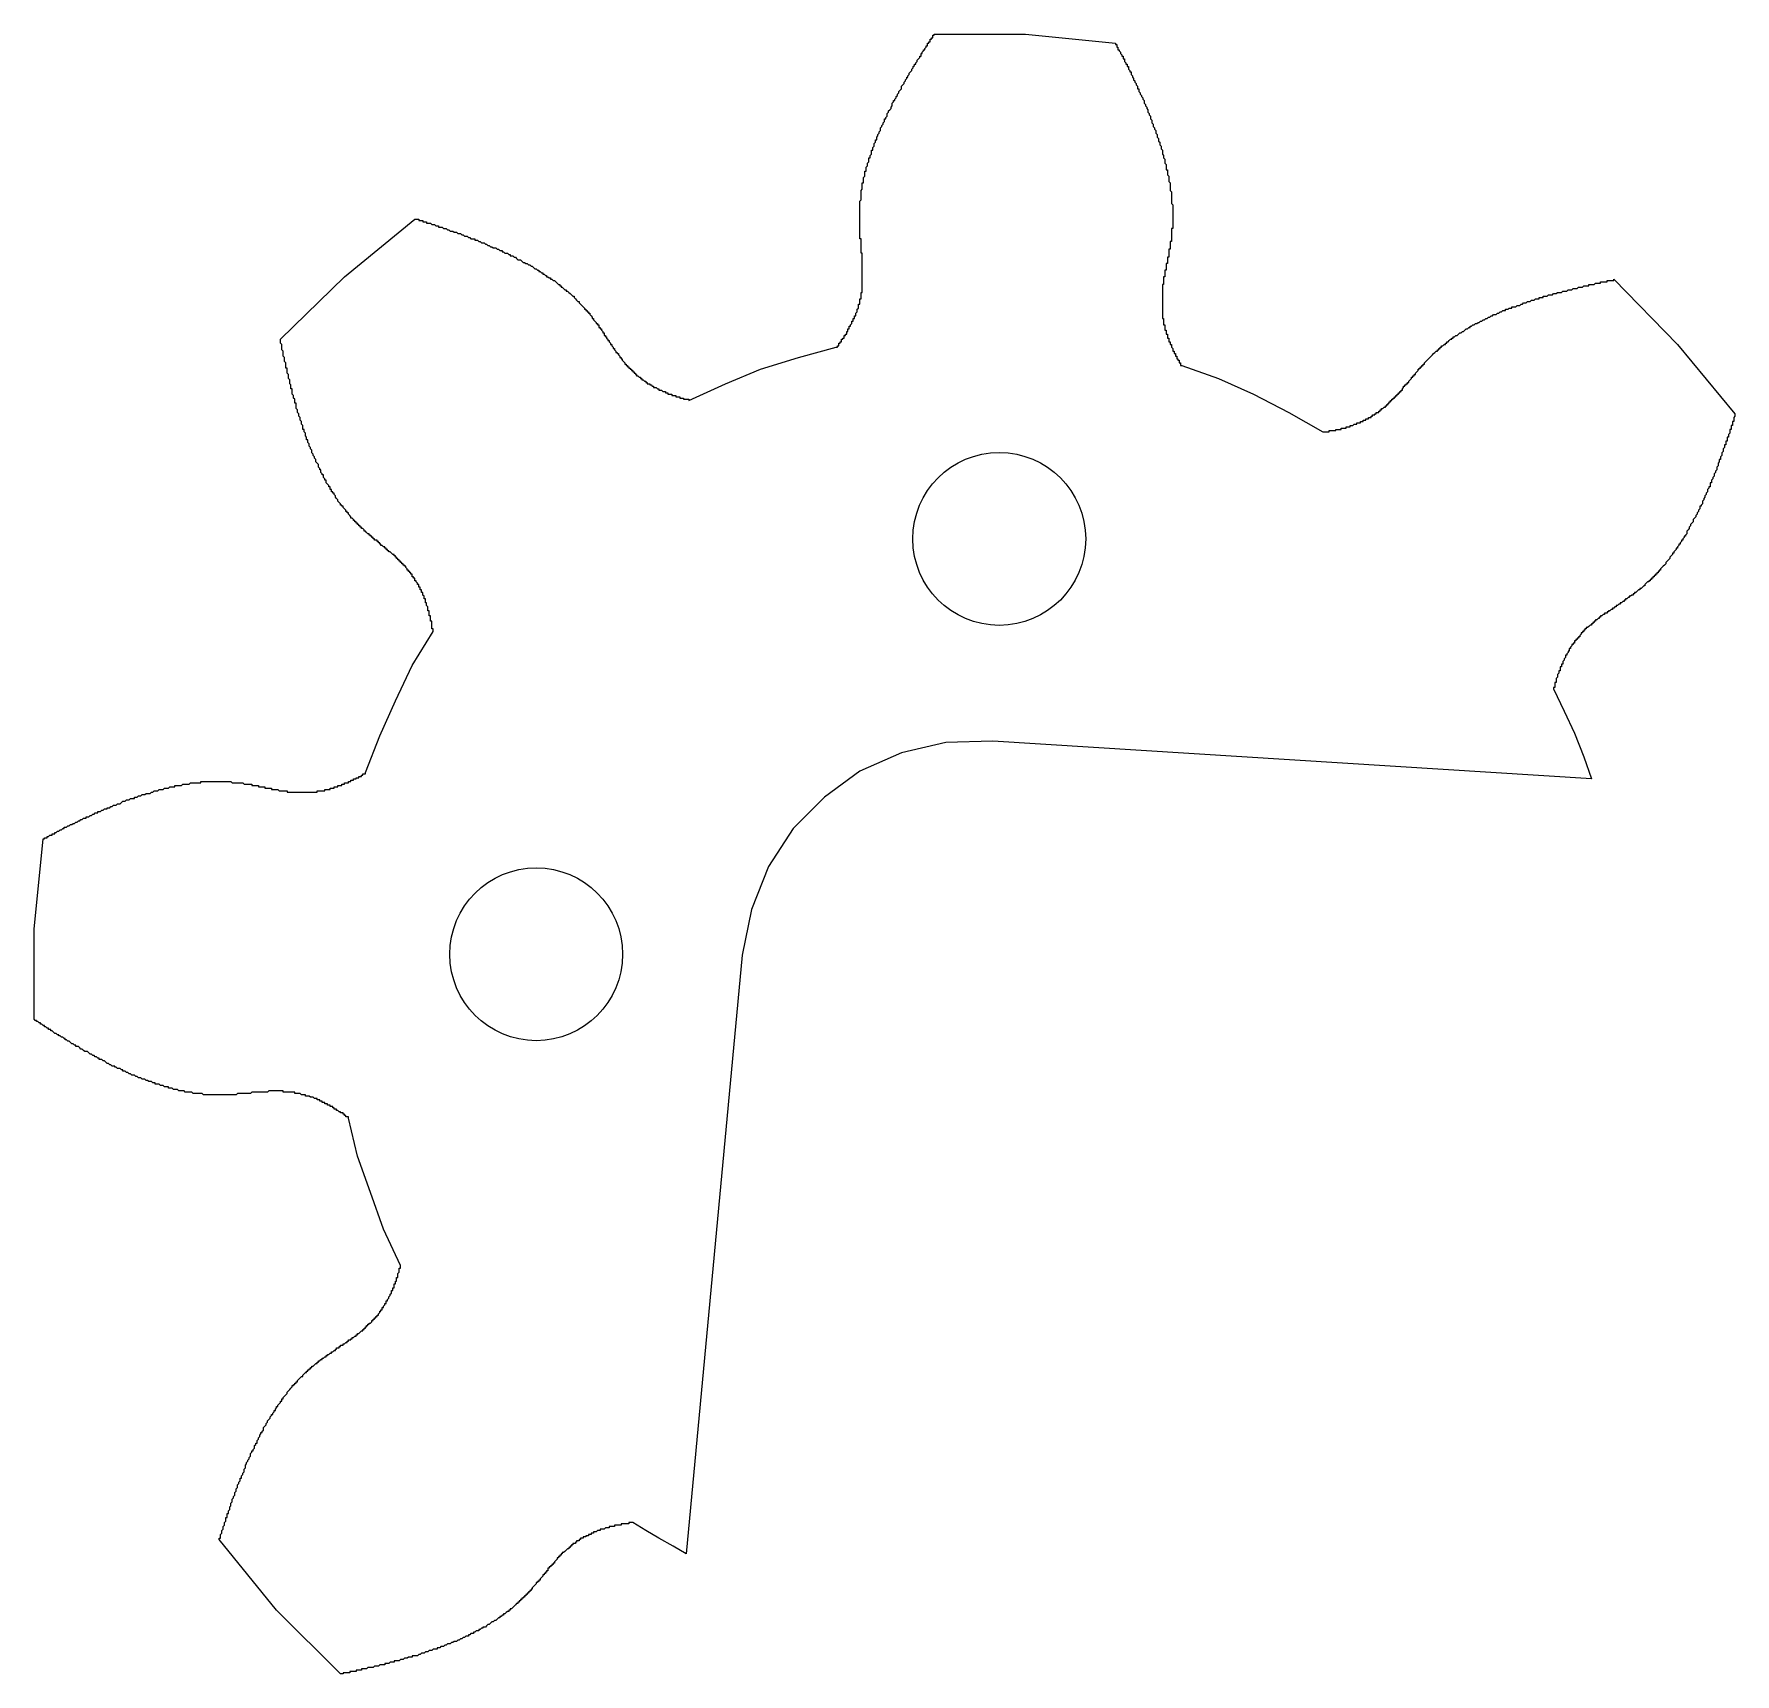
# Model space of a CAD drawing. Header units: millimetres. Extents: x 0 to 26.1, y 0 to 25.1.
import ezdxf

# ---------------------------------------------------------------- set-up
doc = ezdxf.new("R2010")
doc.units = ezdxf.units.MM
doc.layers.add('CORTE', color=7, linetype='Continuous')

msp = doc.modelspace()

# ---------------------------------------------------------------- linework, layer by layer
at = {"layer": 'CORTE'}
msp.add_lwpolyline([(13.82, 25.14), (15.2, 25.14), (16.58, 25), (16.58, 24.98), (16.6, 24.98), (16.6, 24.96), (16.6, 24.94), (16.62, 24.94), (16.62, 24.92), (16.62, 24.9), (16.64, 24.9), (16.64, 24.88), (16.66, 24.86), (16.66, 24.84), (16.68, 24.82), (16.68, 24.8), (16.7, 24.8), (16.7, 24.78), (16.7, 24.76), (16.72, 24.76), (16.72, 24.74), (16.72, 24.72), (16.74, 24.7), (16.74, 24.68), (16.76, 24.68), (16.76, 24.66), (16.76, 24.64), (16.78, 24.64), (16.78, 24.62), (16.78, 24.6), (16.8, 24.58), (16.8, 24.56), (16.82, 24.56), (16.82, 24.54), (16.82, 24.52), (16.84, 24.5), (16.84, 24.48), (16.86, 24.46), (16.86, 24.44), (16.88, 24.42), (16.88, 24.4), (16.9, 24.38), (16.9, 24.36), (16.92, 24.34), (16.92, 24.32), (16.92, 24.3), (16.94, 24.3), (16.94, 24.28), (16.94, 24.26), (16.96, 24.24), (16.96, 24.22), (16.98, 24.2), (16.98, 24.18), (17, 24.16), (17, 24.14), (17.02, 24.12), (17.02, 24.1), (17.02, 24.08), (17.04, 24.06), (17.04, 24.04), (17.06, 24.02), (17.06, 24), (17.08, 23.98), (17.08, 23.96), (17.08, 23.94), (17.1, 23.92), (17.1, 23.9), (17.12, 23.88), (17.12, 23.86), (17.12, 23.84), (17.14, 23.82), (17.14, 23.8), (17.14, 23.78), (17.16, 23.76), (17.16, 23.74), (17.16, 23.72), (17.18, 23.7), (17.18, 23.68), (17.2, 23.66), (17.2, 23.64), (17.2, 23.62), (17.22, 23.6), (17.22, 23.58), (17.22, 23.56), (17.24, 23.54), (17.24, 23.52), (17.24, 23.5), (17.26, 23.48), (17.26, 23.46), (17.26, 23.44), (17.28, 23.42), (17.28, 23.4), (17.28, 23.38), (17.3, 23.36), (17.3, 23.34), (17.3, 23.32), (17.3, 23.3), (17.32, 23.28), (17.32, 23.26), (17.32, 23.24), (17.34, 23.22), (17.34, 23.2), (17.34, 23.18), (17.34, 23.16), (17.36, 23.14), (17.36, 23.12), (17.36, 23.1), (17.36, 23.08), (17.36, 23.06), (17.38, 23.06), (17.38, 23.04), (17.38, 23.02), (17.38, 23), (17.38, 22.98), (17.4, 22.96), (17.4, 22.94), (17.4, 22.92), (17.4, 22.9), (17.4, 22.88), (17.42, 22.86), (17.42, 22.84), (17.42, 22.82), (17.42, 22.8), (17.42, 22.78), (17.42, 22.76), (17.42, 22.74), (17.44, 22.72), (17.44, 22.7), (17.44, 22.68), (17.44, 22.66), (17.44, 22.64), (17.44, 22.62), (17.44, 22.6), (17.44, 22.58), (17.44, 22.56), (17.44, 22.54), (17.46, 22.52), (17.46, 22.5), (17.46, 22.48), (17.46, 22.46), (17.46, 22.44), (17.46, 22.42), (17.46, 22.4), (17.46, 22.38), (17.46, 22.36), (17.46, 22.34), (17.46, 22.32), (17.46, 22.3), (17.46, 22.28), (17.46, 22.26), (17.46, 22.24), (17.46, 22.22), (17.46, 22.2), (17.46, 22.18), (17.46, 22.16), (17.44, 22.16), (17.44, 22.14), (17.44, 22.12), (17.44, 22.1), (17.44, 22.08), (17.44, 22.06), (17.44, 22.04), (17.44, 22.02), (17.44, 22), (17.44, 21.98), (17.44, 21.96), (17.42, 21.96), (17.42, 21.94), (17.42, 21.92), (17.42, 21.9), (17.42, 21.88), (17.42, 21.86), (17.42, 21.84), (17.4, 21.84), (17.4, 21.82), (17.4, 21.8), (17.4, 21.78), (17.4, 21.76), (17.4, 21.74), (17.4, 21.72), (17.38, 21.72), (17.38, 21.7), (17.38, 21.68), (17.38, 21.66), (17.38, 21.64), (17.38, 21.62), (17.36, 21.62), (17.36, 21.6), (17.36, 21.58), (17.36, 21.56), (17.36, 21.54), (17.36, 21.52), (17.34, 21.52), (17.34, 21.5), (17.34, 21.48), (17.34, 21.46), (17.34, 21.44), (17.34, 21.42), (17.32, 21.42), (17.32, 21.4), (17.32, 21.38), (17.32, 21.36), (17.32, 21.34), (17.32, 21.32), (17.32, 21.3), (17.3, 21.3), (17.3, 21.28), (17.3, 21.26), (17.3, 21.24), (17.3, 21.22), (17.3, 21.2), (17.3, 21.18), (17.3, 21.16), (17.3, 21.14), (17.3, 21.12), (17.3, 21.1), (17.3, 21.08), (17.3, 21.06), (17.3, 21.04), (17.3, 21.02), (17.3, 21), (17.3, 20.98), (17.3, 20.96), (17.3, 20.94), (17.3, 20.92), (17.3, 20.9), (17.3, 20.88), (17.3, 20.86), (17.3, 20.84), (17.3, 20.82), (17.3, 20.8), (17.3, 20.78), (17.32, 20.78), (17.32, 20.76), (17.32, 20.74), (17.32, 20.72), (17.32, 20.7), (17.32, 20.68), (17.34, 20.68), (17.34, 20.66), (17.34, 20.64), (17.34, 20.62), (17.34, 20.6), (17.36, 20.6), (17.36, 20.58), (17.36, 20.56), (17.36, 20.54), (17.38, 20.54), (17.38, 20.52), (17.38, 20.5), (17.38, 20.48), (17.4, 20.48), (17.4, 20.46), (17.4, 20.44), (17.4, 20.42), (17.42, 20.42), (17.42, 20.4), (17.42, 20.38), (17.44, 20.38), (17.44, 20.36), (17.44, 20.34), (17.46, 20.32), (17.46, 20.3), (17.46, 20.28), (17.48, 20.28), (17.48, 20.26), (17.48, 20.24), (17.5, 20.24), (17.5, 20.22), (17.5, 20.2), (17.52, 20.2), (17.52, 20.18), (17.52, 20.16), (17.54, 20.16), (17.54, 20.14), (17.56, 20.14), (17.56, 20.12), (17.56, 20.1), (17.58, 20.1), (17.58, 20.08), (17.58, 20.06), (17.6, 20.06), (18.16, 19.86), (18.7, 19.62), (19.24, 19.34), (19.76, 19.04), (19.78, 19.04), (19.8, 19.04), (19.82, 19.04), (19.84, 19.04), (19.86, 19.04), (19.86, 19.06), (19.88, 19.06), (19.9, 19.06), (19.92, 19.06), (19.94, 19.06), (19.96, 19.06), (19.96, 19.08), (19.98, 19.08), (20, 19.08), (20.02, 19.08), (20.04, 19.08), (20.04, 19.1), (20.06, 19.1), (20.08, 19.1), (20.1, 19.1), (20.12, 19.1), (20.12, 19.12), (20.14, 19.12), (20.16, 19.12), (20.18, 19.12), (20.18, 19.14), (20.2, 19.14), (20.22, 19.14), (20.24, 19.16), (20.26, 19.16), (20.28, 19.16), (20.28, 19.18), (20.3, 19.18), (20.32, 19.18), (20.34, 19.18), (20.34, 19.2), (20.36, 19.2), (20.38, 19.2), (20.38, 19.22), (20.4, 19.22), (20.42, 19.22), (20.42, 19.24), (20.44, 19.24), (20.46, 19.24), (20.46, 19.26), (20.48, 19.26), (20.5, 19.26), (20.5, 19.28), (20.52, 19.28), (20.52, 19.3), (20.54, 19.3), (20.56, 19.3), (20.56, 19.32), (20.58, 19.32), (20.58, 19.34), (20.6, 19.34), (20.62, 19.34), (20.62, 19.36), (20.64, 19.36), (20.64, 19.38), (20.66, 19.38), (20.66, 19.4), (20.68, 19.4), (20.7, 19.42), (20.72, 19.42), (20.72, 19.44), (20.74, 19.44), (20.74, 19.46), (20.76, 19.46), (20.76, 19.48), (20.78, 19.48), (20.78, 19.5), (20.8, 19.5), (20.8, 19.52), (20.82, 19.52), (20.82, 19.54), (20.84, 19.54), (20.84, 19.56), (20.86, 19.56), (20.86, 19.58), (20.88, 19.58), (20.88, 19.6), (20.9, 19.6), (20.9, 19.62), (20.92, 19.62), (20.92, 19.64), (20.94, 19.64), (20.94, 19.66), (20.96, 19.66), (20.96, 19.68), (20.98, 19.68), (20.98, 19.7), (21, 19.72), (21, 19.74), (21.02, 19.74), (21.02, 19.76), (21.04, 19.76), (21.04, 19.78), (21.06, 19.78), (21.06, 19.8), (21.08, 19.8), (21.08, 19.82), (21.1, 19.84), (21.12, 19.86), (21.12, 19.88), (21.14, 19.88), (21.14, 19.9), (21.16, 19.9), (21.16, 19.92), (21.18, 19.92), (21.18, 19.94), (21.2, 19.96), (21.22, 19.98), (21.22, 20), (21.24, 20), (21.24, 20.02), (21.26, 20.02), (21.26, 20.04), (21.28, 20.04), (21.28, 20.06), (21.3, 20.06), (21.3, 20.08), (21.32, 20.08), (21.32, 20.1), (21.34, 20.12), (21.36, 20.14), (21.38, 20.16), (21.4, 20.18), (21.42, 20.2), (21.44, 20.22), (21.46, 20.24), (21.48, 20.26), (21.5, 20.28), (21.52, 20.28), (21.52, 20.3), (21.54, 20.3), (21.54, 20.32), (21.56, 20.32), (21.56, 20.34), (21.58, 20.34), (21.58, 20.36), (21.6, 20.36), (21.62, 20.38), (21.64, 20.38), (21.64, 20.4), (21.66, 20.4), (21.66, 20.42), (21.68, 20.42), (21.7, 20.44), (21.72, 20.46), (21.74, 20.46), (21.74, 20.48), (21.76, 20.48), (21.76, 20.5), (21.78, 20.5), (21.8, 20.52), (21.82, 20.52), (21.84, 20.54), (21.86, 20.56), (21.88, 20.56), (21.9, 20.58), (21.92, 20.58), (21.94, 20.6), (21.96, 20.62), (21.98, 20.62), (22, 20.64), (22.02, 20.64), (22.02, 20.66), (22.04, 20.66), (22.06, 20.68), (22.08, 20.68), (22.1, 20.7), (22.12, 20.7), (22.14, 20.72), (22.16, 20.72), (22.18, 20.74), (22.2, 20.74), (22.22, 20.76), (22.24, 20.76), (22.26, 20.78), (22.28, 20.78), (22.3, 20.8), (22.32, 20.8), (22.34, 20.82), (22.36, 20.82), (22.38, 20.84), (22.4, 20.84), (22.42, 20.84), (22.44, 20.86), (22.46, 20.86), (22.48, 20.88), (22.5, 20.88), (22.52, 20.9), (22.54, 20.9), (22.56, 20.9), (22.56, 20.92), (22.58, 20.92), (22.6, 20.92), (22.62, 20.94), (22.64, 20.94), (22.66, 20.94), (22.66, 20.96), (22.68, 20.96), (22.7, 20.96), (22.72, 20.96), (22.74, 20.98), (22.76, 20.98), (22.78, 20.98), (22.8, 21), (22.82, 21), (22.84, 21.02), (22.86, 21.02), (22.88, 21.02), (22.9, 21.04), (22.92, 21.04), (22.94, 21.04), (22.96, 21.06), (22.98, 21.06), (23, 21.06), (23.02, 21.08), (23.04, 21.08), (23.06, 21.08), (23.08, 21.08), (23.08, 21.1), (23.1, 21.1), (23.12, 21.1), (23.14, 21.1), (23.14, 21.12), (23.16, 21.12), (23.18, 21.12), (23.2, 21.12), (23.22, 21.14), (23.24, 21.14), (23.26, 21.14), (23.28, 21.14), (23.3, 21.16), (23.32, 21.16), (23.34, 21.16), (23.36, 21.18), (23.38, 21.18), (23.4, 21.18), (23.42, 21.18), (23.44, 21.2), (23.46, 21.2), (23.48, 21.2), (23.5, 21.2), (23.52, 21.22), (23.54, 21.22), (23.56, 21.22), (23.58, 21.22), (23.6, 21.24), (23.62, 21.24), (23.64, 21.24), (23.66, 21.24), (23.68, 21.26), (23.7, 21.26), (23.72, 21.26), (23.74, 21.26), (23.76, 21.28), (23.78, 21.28), (23.8, 21.28), (23.82, 21.28), (23.84, 21.28), (23.84, 21.3), (23.86, 21.3), (23.88, 21.3), (23.9, 21.3), (23.92, 21.3), (23.94, 21.32), (23.96, 21.32), (23.98, 21.32), (24, 21.32), (24.02, 21.32), (24.02, 21.34), (24.04, 21.34), (24.06, 21.34), (24.08, 21.34), (24.1, 21.34), (24.12, 21.34), (24.12, 21.36), (24.14, 21.36), (24.16, 21.36), (24.18, 21.36), (24.2, 21.36), (24.22, 21.36), (24.22, 21.38), (25.2, 20.38), (26.08, 19.32), (26.08, 19.3), (26.08, 19.28), (26.06, 19.26), (26.06, 19.24), (26.06, 19.22), (26.06, 19.2), (26.04, 19.2), (26.04, 19.18), (26.04, 19.16), (26.04, 19.14), (26.02, 19.14), (26.02, 19.12), (26.02, 19.1), (26.02, 19.08), (26, 19.08), (26, 19.06), (26, 19.04), (26, 19.02), (25.98, 19), (25.98, 18.98), (25.98, 18.96), (25.96, 18.96), (25.96, 18.94), (25.96, 18.92), (25.96, 18.9), (25.94, 18.9), (25.94, 18.88), (25.94, 18.86), (25.94, 18.84), (25.92, 18.84), (25.92, 18.82), (25.92, 18.8), (25.9, 18.78), (25.9, 18.76), (25.9, 18.74), (25.88, 18.72), (25.88, 18.7), (25.88, 18.68), (25.86, 18.66), (25.86, 18.64), (25.86, 18.62), (25.84, 18.62), (25.84, 18.6), (25.84, 18.58), (25.82, 18.56), (25.82, 18.54), (25.82, 18.52), (25.8, 18.5), (25.8, 18.48), (25.8, 18.46), (25.78, 18.44), (25.78, 18.42), (25.76, 18.4), (25.76, 18.38), (25.76, 18.36), (25.74, 18.34), (25.74, 18.32), (25.72, 18.3), (25.72, 18.28), (25.72, 18.26), (25.7, 18.26), (25.7, 18.24), (25.7, 18.22), (25.7, 18.2), (25.68, 18.2), (25.68, 18.18), (25.66, 18.16), (25.66, 18.14), (25.66, 18.12), (25.64, 18.1), (25.64, 18.08), (25.62, 18.06), (25.62, 18.04), (25.6, 18.02), (25.6, 18), (25.58, 17.98), (25.58, 17.96), (25.58, 17.94), (25.56, 17.92), (25.56, 17.9), (25.54, 17.9), (25.54, 17.88), (25.54, 17.86), (25.52, 17.84), (25.52, 17.82), (25.5, 17.8), (25.5, 17.78), (25.48, 17.76), (25.48, 17.74), (25.46, 17.72), (25.44, 17.7), (25.44, 17.68), (25.44, 17.66), (25.42, 17.64), (25.4, 17.62), (25.4, 17.6), (25.38, 17.58), (25.38, 17.56), (25.36, 17.54), (25.34, 17.52), (25.34, 17.5), (25.34, 17.48), (25.32, 17.46), (25.32, 17.44), (25.3, 17.44), (25.3, 17.42), (25.28, 17.4), (25.28, 17.38), (25.26, 17.38), (25.26, 17.36), (25.24, 17.34), (25.24, 17.32), (25.22, 17.32), (25.22, 17.3), (25.2, 17.28), (25.2, 17.26), (25.18, 17.26), (25.18, 17.24), (25.16, 17.22), (25.14, 17.2), (25.14, 17.18), (25.12, 17.18), (25.12, 17.16), (25.1, 17.14), (25.08, 17.12), (25.08, 17.1), (25.06, 17.08), (25.04, 17.06), (25.02, 17.04), (25.02, 17.02), (25, 17), (24.98, 16.98), (24.96, 16.96), (24.94, 16.94), (24.94, 16.92), (24.92, 16.92), (24.92, 16.9), (24.9, 16.9), (24.9, 16.88), (24.88, 16.88), (24.88, 16.86), (24.86, 16.86), (24.86, 16.84), (24.84, 16.84), (24.84, 16.82), (24.82, 16.82), (24.82, 16.8), (24.8, 16.8), (24.8, 16.78), (24.78, 16.78), (24.78, 16.76), (24.76, 16.76), (24.76, 16.74), (24.74, 16.74), (24.72, 16.72), (24.7, 16.7), (24.7, 16.68), (24.68, 16.68), (24.66, 16.66), (24.64, 16.64), (24.62, 16.64), (24.62, 16.62), (24.6, 16.62), (24.58, 16.6), (24.56, 16.58), (24.54, 16.58), (24.54, 16.56), (24.52, 16.56), (24.52, 16.54), (24.5, 16.54), (24.48, 16.52), (24.46, 16.52), (24.46, 16.5), (24.44, 16.5), (24.42, 16.48), (24.4, 16.48), (24.4, 16.46), (24.38, 16.46), (24.38, 16.44), (24.36, 16.44), (24.34, 16.42), (24.32, 16.42), (24.32, 16.4), (24.3, 16.4), (24.28, 16.38), (24.26, 16.38), (24.26, 16.36), (24.24, 16.36), (24.22, 16.34), (24.2, 16.34), (24.2, 16.32), (24.18, 16.32), (24.16, 16.3), (24.14, 16.3), (24.14, 16.28), (24.12, 16.28), (24.12, 16.26), (24.1, 16.26), (24.08, 16.26), (24.08, 16.24), (24.06, 16.24), (24.04, 16.22), (24.02, 16.22), (24.02, 16.2), (24, 16.2), (24, 16.18), (23.98, 16.18), (23.96, 16.16), (23.94, 16.16), (23.94, 16.14), (23.92, 16.14), (23.92, 16.12), (23.9, 16.12), (23.9, 16.1), (23.88, 16.1), (23.88, 16.08), (23.86, 16.08), (23.84, 16.06), (23.82, 16.04), (23.8, 16.04), (23.8, 16.02), (23.78, 16.02), (23.78, 16), (23.76, 16), (23.76, 15.98), (23.74, 15.98), (23.74, 15.96), (23.72, 15.96), (23.72, 15.94), (23.7, 15.92), (23.7, 15.9), (23.68, 15.9), (23.68, 15.88), (23.66, 15.88), (23.66, 15.86), (23.64, 15.86), (23.64, 15.84), (23.62, 15.84), (23.62, 15.82), (23.62, 15.8), (23.6, 15.8), (23.6, 15.78), (23.58, 15.78), (23.58, 15.76), (23.56, 15.74), (23.56, 15.72), (23.54, 15.72), (23.54, 15.7), (23.54, 15.68), (23.52, 15.68), (23.52, 15.66), (23.5, 15.64), (23.5, 15.62), (23.48, 15.62), (23.48, 15.6), (23.48, 15.58), (23.46, 15.56), (23.46, 15.54), (23.44, 15.52), (23.44, 15.5), (23.44, 15.48), (23.42, 15.48), (23.42, 15.46), (23.42, 15.44), (23.4, 15.44), (23.4, 15.42), (23.4, 15.4), (23.4, 15.38), (23.38, 15.38), (23.38, 15.36), (23.38, 15.34), (23.36, 15.32), (23.36, 15.3), (23.36, 15.28), (23.34, 15.26), (23.34, 15.24), (23.34, 15.22), (23.34, 15.2), (23.32, 15.2), (23.32, 15.18), (23.32, 15.16), (23.32, 15.14), (23.32, 15.12), (23.3, 15.12), (23.3, 15.1), (23.46, 14.76), (23.62, 14.42), (23.76, 14.06), (23.88, 13.72), (14.7, 14.3), (13.98, 14.28), (13.3, 14.12), (12.66, 13.84), (12.12, 13.44), (11.64, 12.96), (11.26, 12.38), (11, 11.72), (10.86, 11.02), (10, 1.84), (9.8, 1.96), (9.58, 2.08), (9.38, 2.2), (9.18, 2.32), (9.16, 2.32), (9.14, 2.32), (9.12, 2.32), (9.12, 2.3), (9.1, 2.3), (9.08, 2.3), (9.06, 2.3), (9.04, 2.3), (9.02, 2.3), (9, 2.3), (9, 2.28), (8.98, 2.28), (8.96, 2.28), (8.94, 2.28), (8.92, 2.28), (8.9, 2.28), (8.9, 2.26), (8.88, 2.26), (8.86, 2.26), (8.84, 2.26), (8.82, 2.26), (8.82, 2.24), (8.8, 2.24), (8.78, 2.24), (8.76, 2.24), (8.74, 2.22), (8.72, 2.22), (8.7, 2.22), (8.68, 2.22), (8.68, 2.2), (8.66, 2.2), (8.64, 2.2), (8.62, 2.18), (8.6, 2.18), (8.58, 2.18), (8.58, 2.16), (8.56, 2.16), (8.54, 2.16), (8.54, 2.14), (8.52, 2.14), (8.5, 2.14), (8.5, 2.12), (8.48, 2.12), (8.46, 2.12), (8.46, 2.1), (8.44, 2.1), (8.42, 2.1), (8.42, 2.08), (8.4, 2.08), (8.38, 2.08), (8.38, 2.06), (8.36, 2.06), (8.36, 2.04), (8.34, 2.04), (8.32, 2.04), (8.32, 2.02), (8.3, 2.02), (8.3, 2), (8.28, 2), (8.26, 2), (8.26, 1.98), (8.24, 1.98), (8.24, 1.96), (8.22, 1.96), (8.22, 1.94), (8.2, 1.94), (8.2, 1.92), (8.18, 1.92), (8.16, 1.9), (8.14, 1.88), (8.12, 1.86), (8.1, 1.86), (8.1, 1.84), (8.08, 1.84), (8.08, 1.82), (8.06, 1.82), (8.06, 1.8), (8.04, 1.8), (8.04, 1.78), (8.02, 1.78), (8.02, 1.76), (8, 1.74), (7.98, 1.72), (7.98, 1.7), (7.96, 1.7), (7.96, 1.68), (7.94, 1.68), (7.94, 1.66), (7.92, 1.66), (7.92, 1.64), (7.9, 1.64), (7.9, 1.62), (7.88, 1.62), (7.88, 1.6), (7.88, 1.58), (7.86, 1.58), (7.86, 1.56), (7.84, 1.56), (7.84, 1.54), (7.82, 1.54), (7.82, 1.52), (7.8, 1.52), (7.8, 1.5), (7.78, 1.48), (7.76, 1.46), (7.76, 1.44), (7.74, 1.44), (7.74, 1.42), (7.72, 1.42), (7.72, 1.4), (7.7, 1.4), (7.7, 1.38), (7.68, 1.36), (7.66, 1.34), (7.64, 1.32), (7.64, 1.3), (7.62, 1.3), (7.62, 1.28), (7.6, 1.28), (7.6, 1.26), (7.58, 1.26), (7.58, 1.24), (7.56, 1.24), (7.56, 1.22), (7.54, 1.22), (7.54, 1.2), (7.52, 1.2), (7.52, 1.18), (7.5, 1.18), (7.5, 1.16), (7.48, 1.16), (7.48, 1.14), (7.46, 1.14), (7.46, 1.12), (7.44, 1.12), (7.44, 1.1), (7.42, 1.1), (7.42, 1.08), (7.4, 1.08), (7.38, 1.06), (7.36, 1.04), (7.34, 1.02), (7.32, 1), (7.3, 1), (7.3, 0.98), (7.28, 0.98), (7.28, 0.96), (7.26, 0.96), (7.24, 0.94), (7.22, 0.92), (7.2, 0.92), (7.2, 0.9), (7.18, 0.9), (7.16, 0.88), (7.14, 0.88), (7.14, 0.86), (7.12, 0.86), (7.1, 0.84), (7.08, 0.82), (7.06, 0.82), (7.04, 0.8), (7.02, 0.8), (7, 0.78), (6.98, 0.76), (6.96, 0.76), (6.94, 0.74), (6.92, 0.72), (6.9, 0.72), (6.88, 0.72), (6.88, 0.7), (6.86, 0.7), (6.84, 0.68), (6.82, 0.68), (6.82, 0.66), (6.8, 0.66), (6.78, 0.66), (6.76, 0.64), (6.74, 0.64), (6.74, 0.62), (6.72, 0.62), (6.7, 0.62), (6.68, 0.6), (6.66, 0.6), (6.66, 0.58), (6.64, 0.58), (6.62, 0.58), (6.6, 0.56), (6.58, 0.56), (6.56, 0.54), (6.54, 0.54), (6.52, 0.52), (6.5, 0.52), (6.48, 0.5), (6.46, 0.5), (6.44, 0.5), (6.42, 0.48), (6.4, 0.48), (6.38, 0.46), (6.36, 0.46), (6.34, 0.46), (6.32, 0.44), (6.3, 0.44), (6.28, 0.42), (6.26, 0.42), (6.24, 0.42), (6.22, 0.4), (6.2, 0.4), (6.18, 0.4), (6.18, 0.38), (6.16, 0.38), (6.14, 0.38), (6.12, 0.38), (6.1, 0.36), (6.08, 0.36), (6.06, 0.36), (6.04, 0.34), (6.02, 0.34), (6, 0.34), (5.98, 0.32), (5.96, 0.32), (5.94, 0.32), (5.92, 0.3), (5.9, 0.3), (5.88, 0.28), (5.86, 0.28), (5.84, 0.28), (5.82, 0.28), (5.8, 0.28), (5.8, 0.26), (5.78, 0.26), (5.76, 0.26), (5.74, 0.26), (5.72, 0.24), (5.7, 0.24), (5.68, 0.24), (5.66, 0.22), (5.64, 0.22), (5.62, 0.22), (5.6, 0.2), (5.58, 0.2), (5.56, 0.2), (5.54, 0.2), (5.52, 0.2), (5.52, 0.18), (5.5, 0.18), (5.48, 0.18), (5.46, 0.18), (5.44, 0.16), (5.42, 0.16), (5.4, 0.16), (5.38, 0.16), (5.38, 0.14), (5.36, 0.14), (5.34, 0.14), (5.32, 0.14), (5.3, 0.14), (5.28, 0.12), (5.26, 0.12), (5.24, 0.12), (5.22, 0.12), (5.2, 0.1), (5.18, 0.1), (5.16, 0.1), (5.14, 0.1), (5.12, 0.1), (5.1, 0.08), (5.08, 0.08), (5.06, 0.08), (5.04, 0.08), (5.02, 0.08), (5.02, 0.06), (5, 0.06), (4.98, 0.06), (4.96, 0.06), (4.94, 0.06), (4.94, 0.04), (4.92, 0.04), (4.9, 0.04), (4.88, 0.04), (4.86, 0.04), (4.84, 0.04), (4.84, 0.02), (4.82, 0.02), (4.8, 0.02), (4.78, 0.02), (4.76, 0.02), (4.74, 0.02), (4.74, 0), (4.72, 0), (4.7, 0), (3.72, 0.98), (2.84, 2.06), (2.84, 2.08), (2.86, 2.08), (2.86, 2.1), (2.86, 2.12), (2.86, 2.14), (2.88, 2.16), (2.88, 2.18), (2.88, 2.2), (2.9, 2.22), (2.9, 2.24), (2.9, 2.26), (2.92, 2.28), (2.92, 2.3), (2.92, 2.32), (2.94, 2.34), (2.94, 2.36), (2.94, 2.38), (2.94, 2.4), (2.96, 2.4), (2.96, 2.42), (2.96, 2.44), (2.96, 2.46), (2.98, 2.46), (2.98, 2.48), (2.98, 2.5), (3, 2.52), (3, 2.54), (3, 2.56), (3.02, 2.58), (3.02, 2.6), (3.02, 2.62), (3.04, 2.64), (3.04, 2.66), (3.04, 2.68), (3.06, 2.7), (3.06, 2.72), (3.08, 2.74), (3.08, 2.76), (3.08, 2.78), (3.1, 2.8), (3.1, 2.82), (3.1, 2.84), (3.12, 2.86), (3.12, 2.88), (3.12, 2.9), (3.14, 2.92), (3.14, 2.94), (3.16, 2.96), (3.16, 2.98), (3.16, 3), (3.18, 3), (3.18, 3.02), (3.18, 3.04), (3.2, 3.06), (3.2, 3.08), (3.22, 3.1), (3.22, 3.12), (3.22, 3.14), (3.24, 3.16), (3.24, 3.18), (3.24, 3.2), (3.26, 3.22), (3.26, 3.24), (3.28, 3.26), (3.28, 3.28), (3.3, 3.3), (3.3, 3.32), (3.32, 3.34), (3.32, 3.36), (3.32, 3.38), (3.34, 3.4), (3.34, 3.42), (3.36, 3.42), (3.36, 3.44), (3.38, 3.46), (3.38, 3.48), (3.38, 3.5), (3.4, 3.52), (3.4, 3.54), (3.42, 3.54), (3.42, 3.56), (3.42, 3.58), (3.44, 3.6), (3.44, 3.62), (3.46, 3.64), (3.46, 3.66), (3.48, 3.68), (3.48, 3.7), (3.5, 3.7), (3.5, 3.72), (3.52, 3.74), (3.52, 3.76), (3.52, 3.78), (3.54, 3.8), (3.56, 3.82), (3.56, 3.84), (3.58, 3.86), (3.58, 3.88), (3.6, 3.9), (3.62, 3.92), (3.62, 3.94), (3.64, 3.96), (3.64, 3.98), (3.66, 3.98), (3.66, 4), (3.68, 4.02), (3.68, 4.04), (3.7, 4.04), (3.7, 4.06), (3.72, 4.08), (3.72, 4.1), (3.74, 4.1), (3.74, 4.12), (3.76, 4.14), (3.78, 4.16), (3.78, 4.18), (3.8, 4.18), (3.8, 4.2), (3.8, 4.22), (3.82, 4.22), (3.82, 4.24), (3.84, 4.26), (3.86, 4.28), (3.88, 4.3), (3.88, 4.32), (3.9, 4.34), (3.92, 4.36), (3.94, 4.38), (3.96, 4.4), (3.96, 4.42), (3.98, 4.42), (3.98, 4.44), (4, 4.44), (4, 4.46), (4.02, 4.46), (4.02, 4.48), (4.04, 4.48), (4.04, 4.5), (4.06, 4.52), (4.08, 4.54), (4.1, 4.56), (4.12, 4.56), (4.12, 4.58), (4.14, 4.6), (4.16, 4.62), (4.18, 4.62), (4.18, 4.64), (4.2, 4.64), (4.2, 4.66), (4.22, 4.66), (4.22, 4.68), (4.24, 4.68), (4.24, 4.7), (4.26, 4.7), (4.26, 4.72), (4.28, 4.72), (4.3, 4.74), (4.32, 4.76), (4.34, 4.76), (4.34, 4.78), (4.36, 4.78), (4.36, 4.8), (4.38, 4.8), (4.4, 4.82), (4.42, 4.82), (4.42, 4.84), (4.44, 4.84), (4.46, 4.86), (4.48, 4.86), (4.48, 4.88), (4.5, 4.88), (4.5, 4.9), (4.52, 4.9), (4.54, 4.92), (4.56, 4.92), (4.56, 4.94), (4.58, 4.94), (4.6, 4.96), (4.62, 4.96), (4.62, 4.98), (4.64, 4.98), (4.64, 5), (4.66, 5), (4.68, 5), (4.68, 5.02), (4.7, 5.02), (4.7, 5.04), (4.72, 5.04), (4.74, 5.04), (4.74, 5.06), (4.76, 5.06), (4.78, 5.08), (4.8, 5.08), (4.8, 5.1), (4.82, 5.1), (4.82, 5.12), (4.84, 5.12), (4.86, 5.12), (4.86, 5.14), (4.88, 5.14), (4.88, 5.16), (4.9, 5.16), (4.92, 5.18), (4.94, 5.18), (4.94, 5.2), (4.96, 5.2), (4.96, 5.22), (4.98, 5.22), (5, 5.24), (5.02, 5.26), (5.04, 5.26), (5.04, 5.28), (5.06, 5.28), (5.06, 5.3), (5.08, 5.3), (5.08, 5.32), (5.1, 5.32), (5.1, 5.34), (5.12, 5.34), (5.12, 5.36), (5.14, 5.36), (5.14, 5.38), (5.16, 5.38), (5.18, 5.4), (5.18, 5.42), (5.2, 5.42), (5.2, 5.44), (5.22, 5.44), (5.22, 5.46), (5.24, 5.46), (5.24, 5.48), (5.26, 5.48), (5.26, 5.5), (5.28, 5.5), (5.28, 5.52), (5.3, 5.54), (5.3, 5.56), (5.32, 5.56), (5.32, 5.58), (5.34, 5.58), (5.34, 5.6), (5.34, 5.62), (5.36, 5.62), (5.36, 5.64), (5.38, 5.66), (5.38, 5.68), (5.4, 5.68), (5.4, 5.7), (5.4, 5.72), (5.42, 5.72), (5.42, 5.74), (5.44, 5.76), (5.44, 5.78), (5.46, 5.8), (5.46, 5.82), (5.48, 5.84), (5.48, 5.86), (5.48, 5.88), (5.5, 5.88), (5.5, 5.9), (5.5, 5.92), (5.52, 5.92), (5.52, 5.94), (5.52, 5.96), (5.52, 5.98), (5.54, 5.98), (5.54, 6), (5.54, 6.02), (5.56, 6.02), (5.56, 6.04), (5.56, 6.06), (5.56, 6.08), (5.58, 6.08), (5.58, 6.1), (5.58, 6.12), (5.58, 6.14), (5.6, 6.16), (5.6, 6.18), (5.6, 6.2), (5.6, 6.22), (5.62, 6.22), (5.62, 6.24), (5.62, 6.26), (5.36, 6.82), (5.16, 7.38), (4.96, 7.94), (4.82, 8.52), (4.82, 8.54), (4.8, 8.54), (4.78, 8.54), (4.78, 8.56), (4.76, 8.56), (4.76, 8.58), (4.74, 8.58), (4.74, 8.6), (4.72, 8.6), (4.7, 8.6), (4.7, 8.62), (4.68, 8.62), (4.66, 8.64), (4.64, 8.64), (4.64, 8.66), (4.62, 8.66), (4.6, 8.66), (4.6, 8.68), (4.58, 8.68), (4.58, 8.7), (4.56, 8.7), (4.54, 8.7), (4.54, 8.72), (4.52, 8.72), (4.5, 8.72), (4.5, 8.74), (4.48, 8.74), (4.46, 8.74), (4.46, 8.76), (4.44, 8.76), (4.42, 8.76), (4.42, 8.78), (4.4, 8.78), (4.38, 8.78), (4.38, 8.8), (4.36, 8.8), (4.34, 8.8), (4.34, 8.82), (4.32, 8.82), (4.3, 8.82), (4.28, 8.84), (4.26, 8.84), (4.24, 8.84), (4.22, 8.86), (4.2, 8.86), (4.18, 8.86), (4.16, 8.86), (4.16, 8.88), (4.14, 8.88), (4.12, 8.88), (4.1, 8.88), (4.08, 8.9), (4.06, 8.9), (4.04, 8.9), (4.02, 8.9), (4, 8.9), (4, 8.92), (3.98, 8.92), (3.96, 8.92), (3.94, 8.92), (3.92, 8.92), (3.9, 8.92), (3.88, 8.92), (3.86, 8.92), (3.84, 8.92), (3.82, 8.92), (3.82, 8.94), (3.8, 8.94), (3.78, 8.94), (3.76, 8.94), (3.74, 8.94), (3.72, 8.94), (3.7, 8.94), (3.68, 8.94), (3.66, 8.94), (3.64, 8.94), (3.62, 8.94), (3.6, 8.94), (3.58, 8.92), (3.56, 8.92), (3.54, 8.92), (3.52, 8.92), (3.5, 8.92), (3.48, 8.92), (3.46, 8.92), (3.44, 8.92), (3.42, 8.92), (3.4, 8.92), (3.38, 8.92), (3.36, 8.92), (3.34, 8.92), (3.32, 8.9), (3.3, 8.9), (3.28, 8.9), (3.26, 8.9), (3.24, 8.9), (3.22, 8.9), (3.2, 8.9), (3.18, 8.9), (3.16, 8.9), (3.14, 8.9), (3.12, 8.9), (3.1, 8.88), (3.08, 8.88), (3.06, 8.88), (3.04, 8.88), (3.02, 8.88), (3, 8.88), (2.98, 8.88), (2.96, 8.88), (2.94, 8.88), (2.92, 8.88), (2.9, 8.88), (2.88, 8.88), (2.86, 8.88), (2.84, 8.88), (2.82, 8.88), (2.8, 8.88), (2.78, 8.88), (2.76, 8.88), (2.74, 8.88), (2.72, 8.88), (2.7, 8.88), (2.68, 8.88), (2.66, 8.88), (2.64, 8.88), (2.62, 8.88), (2.6, 8.88), (2.58, 8.9), (2.56, 8.9), (2.54, 8.9), (2.52, 8.9), (2.5, 8.9), (2.48, 8.9), (2.46, 8.9), (2.44, 8.9), (2.42, 8.92), (2.4, 8.92), (2.38, 8.92), (2.36, 8.92), (2.34, 8.92), (2.32, 8.92), (2.3, 8.94), (2.28, 8.94), (2.26, 8.94), (2.24, 8.94), (2.22, 8.94), (2.2, 8.96), (2.18, 8.96), (2.16, 8.96), (2.14, 8.96), (2.12, 8.98), (2.1, 8.98), (2.08, 8.98), (2.06, 8.98), (2.06, 9), (2.04, 9), (2.02, 9), (2, 9), (1.98, 9.02), (1.96, 9.02), (1.94, 9.02), (1.92, 9.04), (1.9, 9.04), (1.88, 9.04), (1.86, 9.04), (1.86, 9.06), (1.84, 9.06), (1.82, 9.06), (1.8, 9.08), (1.78, 9.08), (1.76, 9.08), (1.74, 9.1), (1.72, 9.1), (1.7, 9.12), (1.68, 9.12), (1.66, 9.12), (1.64, 9.14), (1.62, 9.14), (1.6, 9.14), (1.58, 9.16), (1.56, 9.16), (1.54, 9.18), (1.52, 9.18), (1.5, 9.18), (1.48, 9.2), (1.46, 9.2), (1.44, 9.22), (1.42, 9.22), (1.4, 9.24), (1.38, 9.24), (1.36, 9.24), (1.36, 9.26), (1.34, 9.26), (1.32, 9.28), (1.3, 9.28), (1.28, 9.28), (1.26, 9.3), (1.24, 9.3), (1.24, 9.32), (1.22, 9.32), (1.2, 9.32), (1.18, 9.34), (1.16, 9.34), (1.14, 9.36), (1.12, 9.36), (1.1, 9.38), (1.08, 9.4), (1.06, 9.4), (1.04, 9.42), (1.02, 9.42), (1, 9.42), (1, 9.44), (0.98, 9.44), (0.96, 9.46), (0.94, 9.46), (0.92, 9.48), (0.9, 9.48), (0.88, 9.5), (0.86, 9.5), (0.84, 9.52), (0.82, 9.54), (0.8, 9.54), (0.78, 9.54), (0.76, 9.56), (0.74, 9.58), (0.72, 9.58), (0.7, 9.6), (0.68, 9.62), (0.66, 9.62), (0.64, 9.62), (0.64, 9.64), (0.62, 9.64), (0.6, 9.66), (0.58, 9.66), (0.56, 9.68), (0.54, 9.7), (0.52, 9.7), (0.5, 9.72), (0.48, 9.72), (0.48, 9.74), (0.46, 9.74), (0.44, 9.76), (0.42, 9.76), (0.4, 9.78), (0.38, 9.78), (0.38, 9.8), (0.36, 9.8), (0.34, 9.82), (0.32, 9.82), (0.3, 9.84), (0.28, 9.86), (0.26, 9.86), (0.26, 9.88), (0.24, 9.88), (0.22, 9.88), (0.22, 9.9), (0.2, 9.9), (0.18, 9.92), (0.16, 9.92), (0.16, 9.94), (0.14, 9.94), (0.12, 9.96), (0.1, 9.96), (0.1, 9.98), (0.08, 9.98), (0.06, 10), (0.04, 10), (0.04, 10.02), (0.02, 10.02), (0, 10.04), (0, 11.42), (0.14, 12.8), (0.16, 12.8), (0.16, 12.82), (0.18, 12.82), (0.2, 12.82), (0.2, 12.84), (0.22, 12.84), (0.24, 12.86), (0.26, 12.86), (0.28, 12.86), (0.28, 12.88), (0.3, 12.88), (0.32, 12.88), (0.32, 12.9), (0.34, 12.9), (0.36, 12.92), (0.38, 12.92), (0.4, 12.94), (0.42, 12.94), (0.44, 12.96), (0.46, 12.96), (0.46, 12.98), (0.48, 12.98), (0.5, 12.98), (0.52, 13), (0.54, 13), (0.56, 13.02), (0.58, 13.02), (0.6, 13.04), (0.62, 13.04), (0.64, 13.06), (0.66, 13.06), (0.68, 13.08), (0.7, 13.08), (0.72, 13.1), (0.74, 13.1), (0.76, 13.12), (0.78, 13.12), (0.8, 13.12), (0.8, 13.14), (0.82, 13.14), (0.84, 13.14), (0.86, 13.16), (0.88, 13.16), (0.9, 13.18), (0.92, 13.18), (0.94, 13.2), (0.96, 13.2), (0.98, 13.2), (0.98, 13.22), (1, 13.22), (1.02, 13.22), (1.04, 13.24), (1.06, 13.24), (1.08, 13.26), (1.1, 13.26), (1.12, 13.26), (1.12, 13.28), (1.14, 13.28), (1.16, 13.28), (1.18, 13.3), (1.2, 13.3), (1.22, 13.32), (1.24, 13.32), (1.26, 13.32), (1.28, 13.34), (1.3, 13.34), (1.32, 13.34), (1.34, 13.36), (1.36, 13.38), (1.38, 13.38), (1.4, 13.38), (1.42, 13.4), (1.44, 13.4), (1.46, 13.4), (1.48, 13.42), (1.5, 13.42), (1.52, 13.42), (1.54, 13.42), (1.54, 13.44), (1.56, 13.44), (1.58, 13.44), (1.6, 13.46), (1.62, 13.46), (1.64, 13.46), (1.66, 13.48), (1.68, 13.48), (1.7, 13.48), (1.72, 13.5), (1.74, 13.5), (1.76, 13.5), (1.78, 13.5), (1.8, 13.52), (1.82, 13.52), (1.84, 13.54), (1.86, 13.54), (1.88, 13.54), (1.9, 13.54), (1.92, 13.56), (1.94, 13.56), (1.96, 13.56), (1.98, 13.56), (2, 13.58), (2.02, 13.58), (2.04, 13.58), (2.06, 13.58), (2.08, 13.6), (2.1, 13.6), (2.12, 13.6), (2.14, 13.6), (2.16, 13.6), (2.16, 13.62), (2.18, 13.62), (2.2, 13.62), (2.22, 13.62), (2.24, 13.62), (2.26, 13.62), (2.28, 13.64), (2.3, 13.64), (2.32, 13.64), (2.34, 13.64), (2.36, 13.64), (2.38, 13.64), (2.4, 13.66), (2.42, 13.66), (2.44, 13.66), (2.46, 13.66), (2.48, 13.66), (2.5, 13.66), (2.52, 13.66), (2.54, 13.66), (2.56, 13.66), (2.56, 13.68), (2.58, 13.68), (2.6, 13.68), (2.62, 13.68), (2.64, 13.68), (2.66, 13.68), (2.68, 13.68), (2.7, 13.68), (2.72, 13.68), (2.74, 13.68), (2.76, 13.68), (2.78, 13.68), (2.8, 13.68), (2.82, 13.68), (2.84, 13.68), (2.86, 13.68), (2.88, 13.68), (2.9, 13.68), (2.92, 13.68), (2.94, 13.68), (2.96, 13.68), (2.98, 13.68), (3, 13.68), (3.02, 13.68), (3.04, 13.66), (3.06, 13.66), (3.08, 13.66), (3.1, 13.66), (3.12, 13.66), (3.14, 13.66), (3.16, 13.66), (3.18, 13.66), (3.2, 13.66), (3.22, 13.64), (3.24, 13.64), (3.26, 13.64), (3.28, 13.64), (3.3, 13.64), (3.32, 13.64), (3.34, 13.64), (3.34, 13.62), (3.36, 13.62), (3.38, 13.62), (3.4, 13.62), (3.42, 13.62), (3.44, 13.62), (3.44, 13.6), (3.46, 13.6), (3.48, 13.6), (3.5, 13.6), (3.52, 13.6), (3.54, 13.6), (3.54, 13.58), (3.56, 13.58), (3.58, 13.58), (3.6, 13.58), (3.62, 13.58), (3.64, 13.58), (3.64, 13.56), (3.66, 13.56), (3.68, 13.56), (3.7, 13.56), (3.72, 13.56), (3.74, 13.56), (3.76, 13.54), (3.78, 13.54), (3.8, 13.54), (3.82, 13.54), (3.84, 13.54), (3.86, 13.54), (3.88, 13.54), (3.88, 13.52), (3.9, 13.52), (3.92, 13.52), (3.94, 13.52), (3.96, 13.52), (3.98, 13.52), (4, 13.52), (4.02, 13.52), (4.04, 13.52), (4.06, 13.52), (4.08, 13.52), (4.1, 13.52), (4.12, 13.52), (4.14, 13.52), (4.16, 13.52), (4.18, 13.52), (4.2, 13.52), (4.22, 13.52), (4.24, 13.52), (4.26, 13.52), (4.28, 13.52), (4.3, 13.52), (4.32, 13.52), (4.34, 13.52), (4.34, 13.54), (4.36, 13.54), (4.38, 13.54), (4.4, 13.54), (4.42, 13.54), (4.44, 13.54), (4.46, 13.54), (4.46, 13.56), (4.48, 13.56), (4.5, 13.56), (4.52, 13.56), (4.54, 13.56), (4.54, 13.58), (4.56, 13.58), (4.58, 13.58), (4.6, 13.58), (4.6, 13.6), (4.62, 13.6), (4.64, 13.6), (4.66, 13.6), (4.66, 13.62), (4.68, 13.62), (4.7, 13.62), (4.72, 13.62), (4.72, 13.64), (4.74, 13.64), (4.76, 13.64), (4.76, 13.66), (4.78, 13.66), (4.8, 13.66), (4.82, 13.66), (4.82, 13.68), (4.84, 13.68), (4.86, 13.68), (4.86, 13.7), (4.88, 13.7), (4.9, 13.7), (4.9, 13.72), (4.92, 13.72), (4.94, 13.72), (4.94, 13.74), (4.96, 13.74), (4.98, 13.74), (4.98, 13.76), (5, 13.76), (5.02, 13.76), (5.02, 13.78), (5.04, 13.78), (5.04, 13.8), (5.06, 13.8), (5.08, 13.8), (5.08, 13.82), (5.3, 14.38), (5.54, 14.92), (5.8, 15.46), (6.12, 15.98), (6.12, 16), (6.12, 16.02), (6.1, 16.02), (6.1, 16.04), (6.1, 16.06), (6.1, 16.08), (6.1, 16.1), (6.1, 16.12), (6.1, 16.14), (6.08, 16.14), (6.08, 16.16), (6.08, 16.18), (6.08, 16.2), (6.08, 16.22), (6.06, 16.22), (6.06, 16.24), (6.06, 16.26), (6.06, 16.28), (6.06, 16.3), (6.04, 16.3), (6.04, 16.32), (6.04, 16.34), (6.04, 16.36), (6.02, 16.38), (6.02, 16.4), (6.02, 16.42), (6, 16.42), (6, 16.44), (6, 16.46), (6, 16.48), (5.98, 16.48), (5.98, 16.5), (5.98, 16.52), (5.96, 16.54), (5.96, 16.56), (5.96, 16.58), (5.94, 16.58), (5.94, 16.6), (5.94, 16.62), (5.92, 16.62), (5.92, 16.64), (5.92, 16.66), (5.9, 16.66), (5.9, 16.68), (5.9, 16.7), (5.88, 16.7), (5.88, 16.72), (5.86, 16.74), (5.86, 16.76), (5.84, 16.76), (5.84, 16.78), (5.84, 16.8), (5.82, 16.8), (5.82, 16.82), (5.8, 16.82), (5.8, 16.84), (5.8, 16.86), (5.78, 16.86), (5.78, 16.88), (5.76, 16.88), (5.76, 16.9), (5.74, 16.9), (5.74, 16.92), (5.72, 16.92), (5.72, 16.94), (5.7, 16.96), (5.7, 16.98), (5.68, 16.98), (5.68, 17), (5.66, 17), (5.66, 17.02), (5.64, 17.02), (5.64, 17.04), (5.62, 17.04), (5.62, 17.06), (5.6, 17.06), (5.6, 17.08), (5.58, 17.08), (5.58, 17.1), (5.56, 17.1), (5.56, 17.12), (5.54, 17.12), (5.54, 17.14), (5.52, 17.14), (5.52, 17.16), (5.5, 17.16), (5.48, 17.18), (5.46, 17.2), (5.44, 17.2), (5.44, 17.22), (5.42, 17.22), (5.42, 17.24), (5.4, 17.24), (5.4, 17.26), (5.38, 17.26), (5.38, 17.28), (5.36, 17.28), (5.34, 17.3), (5.32, 17.3), (5.32, 17.32), (5.3, 17.32), (5.3, 17.34), (5.28, 17.34), (5.28, 17.36), (5.26, 17.36), (5.26, 17.38), (5.24, 17.38), (5.22, 17.38), (5.22, 17.4), (5.2, 17.4), (5.2, 17.42), (5.18, 17.42), (5.18, 17.44), (5.16, 17.44), (5.16, 17.46), (5.14, 17.46), (5.14, 17.48), (5.12, 17.48), (5.1, 17.5), (5.08, 17.52), (5.06, 17.52), (5.06, 17.54), (5.04, 17.56), (5.02, 17.56), (5.02, 17.58), (5, 17.58), (5, 17.6), (4.98, 17.6), (4.98, 17.62), (4.96, 17.62), (4.96, 17.64), (4.94, 17.64), (4.94, 17.66), (4.92, 17.66), (4.92, 17.68), (4.9, 17.68), (4.9, 17.7), (4.88, 17.72), (4.86, 17.72), (4.86, 17.74), (4.84, 17.76), (4.82, 17.78), (4.82, 17.8), (4.8, 17.8), (4.8, 17.82), (4.78, 17.82), (4.78, 17.84), (4.76, 17.86), (4.74, 17.88), (4.74, 17.9), (4.72, 17.9), (4.72, 17.92), (4.7, 17.92), (4.7, 17.94), (4.68, 17.96), (4.66, 17.98), (4.66, 18), (4.64, 18.02), (4.62, 18.04), (4.62, 18.06), (4.6, 18.08), (4.6, 18.1), (4.58, 18.1), (4.58, 18.12), (4.56, 18.12), (4.56, 18.14), (4.56, 18.16), (4.54, 18.16), (4.54, 18.18), (4.54, 18.2), (4.52, 18.2), (4.52, 18.22), (4.5, 18.24), (4.48, 18.26), (4.48, 18.28), (4.48, 18.3), (4.46, 18.3), (4.46, 18.32), (4.44, 18.34), (4.44, 18.36), (4.44, 18.38), (4.42, 18.38), (4.42, 18.4), (4.4, 18.42), (4.4, 18.44), (4.4, 18.46), (4.38, 18.46), (4.38, 18.48), (4.36, 18.5), (4.36, 18.52), (4.36, 18.54), (4.34, 18.56), (4.32, 18.58), (4.32, 18.6), (4.32, 18.62), (4.3, 18.64), (4.3, 18.66), (4.28, 18.68), (4.28, 18.7), (4.26, 18.72), (4.26, 18.74), (4.26, 18.76), (4.24, 18.78), (4.24, 18.8), (4.22, 18.82), (4.22, 18.84), (4.22, 18.86), (4.2, 18.88), (4.2, 18.9), (4.2, 18.92), (4.18, 18.92), (4.18, 18.94), (4.18, 18.96), (4.16, 18.98), (4.16, 19), (4.16, 19.02), (4.14, 19.04), (4.14, 19.06), (4.14, 19.08), (4.12, 19.08), (4.12, 19.1), (4.12, 19.12), (4.12, 19.14), (4.1, 19.16), (4.1, 19.18), (4.1, 19.2), (4.08, 19.22), (4.08, 19.24), (4.08, 19.26), (4.06, 19.28), (4.06, 19.3), (4.06, 19.32), (4.04, 19.34), (4.04, 19.36), (4.04, 19.38), (4.02, 19.4), (4.02, 19.42), (4.02, 19.44), (4.02, 19.46), (4.02, 19.48), (4, 19.48), (4, 19.5), (4, 19.52), (4, 19.54), (3.98, 19.56), (3.98, 19.58), (3.98, 19.6), (3.96, 19.62), (3.96, 19.64), (3.96, 19.66), (3.96, 19.68), (3.96, 19.7), (3.94, 19.7), (3.94, 19.72), (3.94, 19.74), (3.94, 19.76), (3.92, 19.78), (3.92, 19.8), (3.92, 19.82), (3.92, 19.84), (3.9, 19.86), (3.9, 19.88), (3.9, 19.9), (3.9, 19.92), (3.88, 19.94), (3.88, 19.96), (3.88, 19.98), (3.88, 20), (3.88, 20.02), (3.86, 20.02), (3.86, 20.04), (3.86, 20.06), (3.86, 20.08), (3.86, 20.1), (3.84, 20.12), (3.84, 20.14), (3.84, 20.16), (3.84, 20.18), (3.82, 20.2), (3.82, 20.22), (3.82, 20.24), (3.82, 20.26), (3.82, 20.28), (3.8, 20.3), (3.8, 20.32), (3.8, 20.34), (3.8, 20.36), (3.8, 20.38), (3.78, 20.4), (3.78, 20.42), (3.78, 20.44), (3.78, 20.46), (4.76, 21.42), (5.84, 22.3), (5.86, 22.3), (5.88, 22.3), (5.9, 22.3), (5.9, 22.28), (5.92, 22.28), (5.94, 22.28), (5.96, 22.28), (5.96, 22.26), (5.98, 22.26), (6, 22.26), (6.02, 22.26), (6.02, 22.24), (6.04, 22.24), (6.06, 22.24), (6.08, 22.24), (6.1, 22.22), (6.12, 22.22), (6.14, 22.22), (6.16, 22.2), (6.18, 22.2), (6.2, 22.2), (6.2, 22.18), (6.22, 22.18), (6.24, 22.18), (6.26, 22.18), (6.28, 22.16), (6.3, 22.16), (6.32, 22.16), (6.34, 22.14), (6.36, 22.14), (6.38, 22.12), (6.4, 22.12), (6.42, 22.12), (6.44, 22.1), (6.46, 22.1), (6.48, 22.1), (6.5, 22.08), (6.52, 22.08), (6.54, 22.08), (6.56, 22.06), (6.58, 22.06), (6.6, 22.04), (6.62, 22.04), (6.64, 22.04), (6.66, 22.02), (6.68, 22.02), (6.7, 22), (6.72, 22), (6.74, 22), (6.76, 22), (6.76, 21.98), (6.78, 21.98), (6.8, 21.98), (6.82, 21.96), (6.84, 21.96), (6.86, 21.94), (6.88, 21.94), (6.9, 21.94), (6.92, 21.92), (6.94, 21.92), (6.96, 21.9), (6.98, 21.9), (7, 21.88), (7.02, 21.88), (7.04, 21.86), (7.06, 21.86), (7.08, 21.86), (7.1, 21.84), (7.12, 21.84), (7.14, 21.82), (7.16, 21.82), (7.18, 21.82), (7.18, 21.8), (7.2, 21.8), (7.22, 21.78), (7.24, 21.78), (7.26, 21.78), (7.28, 21.76), (7.3, 21.76), (7.3, 21.74), (7.32, 21.74), (7.34, 21.74), (7.36, 21.72), (7.38, 21.72), (7.4, 21.7), (7.42, 21.68), (7.44, 21.68), (7.46, 21.68), (7.48, 21.66), (7.5, 21.64), (7.52, 21.64), (7.54, 21.62), (7.56, 21.62), (7.58, 21.6), (7.6, 21.6), (7.62, 21.58), (7.64, 21.58), (7.66, 21.56), (7.68, 21.54), (7.7, 21.54), (7.72, 21.52), (7.74, 21.52), (7.74, 21.5), (7.76, 21.5), (7.78, 21.48), (7.8, 21.48), (7.8, 21.46), (7.82, 21.46), (7.84, 21.44), (7.86, 21.44), (7.86, 21.42), (7.88, 21.42), (7.9, 21.4), (7.92, 21.4), (7.92, 21.38), (7.94, 21.38), (7.96, 21.36), (7.98, 21.36), (8, 21.34), (8.02, 21.32), (8.04, 21.3), (8.06, 21.3), (8.06, 21.28), (8.08, 21.28), (8.08, 21.26), (8.1, 21.26), (8.12, 21.24), (8.14, 21.22), (8.16, 21.22), (8.16, 21.2), (8.18, 21.2), (8.2, 21.18), (8.22, 21.16), (8.24, 21.14), (8.26, 21.12), (8.28, 21.12), (8.28, 21.1), (8.3, 21.08), (8.32, 21.06), (8.34, 21.04), (8.36, 21.04), (8.36, 21.02), (8.38, 21), (8.4, 20.98), (8.42, 20.96), (8.44, 20.94), (8.44, 20.92), (8.46, 20.92), (8.46, 20.9), (8.48, 20.9), (8.48, 20.88), (8.5, 20.88), (8.5, 20.86), (8.52, 20.86), (8.52, 20.84), (8.54, 20.82), (8.56, 20.8), (8.56, 20.78), (8.58, 20.78), (8.58, 20.76), (8.6, 20.74), (8.62, 20.72), (8.62, 20.7), (8.64, 20.7), (8.64, 20.68), (8.66, 20.68), (8.66, 20.66), (8.66, 20.64), (8.68, 20.64), (8.68, 20.62), (8.7, 20.62), (8.7, 20.6), (8.72, 20.58), (8.72, 20.56), (8.74, 20.56), (8.74, 20.54), (8.74, 20.52), (8.76, 20.52), (8.76, 20.5), (8.78, 20.5), (8.78, 20.48), (8.8, 20.46), (8.8, 20.44), (8.82, 20.44), (8.82, 20.42), (8.84, 20.4), (8.84, 20.38), (8.86, 20.38), (8.86, 20.36), (8.88, 20.34), (8.88, 20.32), (8.9, 20.32), (8.9, 20.3), (8.92, 20.28), (8.92, 20.26), (8.94, 20.26), (8.94, 20.24), (8.96, 20.24), (8.96, 20.22), (8.98, 20.2), (8.98, 20.18), (9, 20.18), (9, 20.16), (9.02, 20.16), (9.02, 20.14), (9.04, 20.12), (9.06, 20.1), (9.06, 20.08), (9.08, 20.08), (9.08, 20.06), (9.1, 20.06), (9.1, 20.04), (9.12, 20.04), (9.12, 20.02), (9.14, 20.02), (9.14, 20), (9.16, 20), (9.16, 19.98), (9.18, 19.98), (9.18, 19.96), (9.2, 19.96), (9.2, 19.94), (9.22, 19.94), (9.22, 19.92), (9.24, 19.92), (9.24, 19.9), (9.26, 19.9), (9.28, 19.88), (9.3, 19.88), (9.3, 19.86), (9.32, 19.86), (9.32, 19.84), (9.34, 19.84), (9.36, 19.82), (9.38, 19.82), (9.38, 19.8), (9.4, 19.8), (9.4, 19.78), (9.42, 19.78), (9.44, 19.78), (9.44, 19.76), (9.46, 19.76), (9.48, 19.74), (9.5, 19.74), (9.5, 19.72), (9.52, 19.72), (9.54, 19.72), (9.56, 19.7), (9.58, 19.7), (9.58, 19.68), (9.6, 19.68), (9.62, 19.68), (9.64, 19.66), (9.66, 19.66), (9.68, 19.66), (9.68, 19.64), (9.7, 19.64), (9.72, 19.64), (9.72, 19.62), (9.74, 19.62), (9.76, 19.62), (9.78, 19.62), (9.78, 19.6), (9.8, 19.6), (9.82, 19.6), (9.84, 19.6), (9.84, 19.58), (9.86, 19.58), (9.88, 19.58), (9.9, 19.58), (9.9, 19.56), (9.92, 19.56), (9.94, 19.56), (9.96, 19.56), (9.96, 19.54), (9.98, 19.54), (10, 19.54), (10.02, 19.54), (10.04, 19.54), (10.04, 19.52), (10.6, 19.78), (11.14, 20), (11.72, 20.18), (12.3, 20.34), (12.32, 20.34), (12.32, 20.36), (12.34, 20.36), (12.34, 20.38), (12.34, 20.4), (12.36, 20.4), (12.36, 20.42), (12.38, 20.42), (12.38, 20.44), (12.38, 20.46), (12.4, 20.46), (12.4, 20.48), (12.42, 20.48), (12.42, 20.5), (12.42, 20.52), (12.44, 20.52), (12.44, 20.54), (12.46, 20.54), (12.46, 20.56), (12.46, 20.58), (12.48, 20.58), (12.48, 20.6), (12.48, 20.62), (12.5, 20.62), (12.5, 20.64), (12.5, 20.66), (12.52, 20.66), (12.52, 20.68), (12.54, 20.7), (12.54, 20.72), (12.54, 20.74), (12.56, 20.74), (12.56, 20.76), (12.56, 20.78), (12.58, 20.78), (12.58, 20.8), (12.58, 20.82), (12.6, 20.82), (12.6, 20.84), (12.6, 20.86), (12.62, 20.88), (12.62, 20.9), (12.62, 20.92), (12.64, 20.94), (12.64, 20.96), (12.64, 20.98), (12.64, 21), (12.66, 21), (12.66, 21.02), (12.66, 21.04), (12.66, 21.06), (12.66, 21.08), (12.68, 21.08), (12.68, 21.1), (12.68, 21.12), (12.68, 21.14), (12.68, 21.16), (12.68, 21.18), (12.7, 21.18), (12.7, 21.2), (12.7, 21.22), (12.7, 21.24), (12.7, 21.26), (12.7, 21.28), (12.7, 21.3), (12.7, 21.32), (12.7, 21.34), (12.7, 21.36), (12.7, 21.38), (12.7, 21.4), (12.7, 21.42), (12.7, 21.44), (12.7, 21.46), (12.7, 21.48), (12.7, 21.5), (12.7, 21.52), (12.7, 21.54), (12.7, 21.56), (12.7, 21.58), (12.7, 21.6), (12.7, 21.62), (12.7, 21.64), (12.7, 21.66), (12.7, 21.68), (12.7, 21.7), (12.7, 21.72), (12.7, 21.74), (12.7, 21.76), (12.7, 21.78), (12.68, 21.78), (12.68, 21.8), (12.68, 21.82), (12.68, 21.84), (12.68, 21.86), (12.68, 21.88), (12.68, 21.9), (12.68, 21.92), (12.68, 21.94), (12.68, 21.96), (12.68, 21.98), (12.68, 22), (12.66, 22), (12.66, 22.02), (12.66, 22.04), (12.66, 22.06), (12.66, 22.08), (12.66, 22.1), (12.66, 22.12), (12.66, 22.14), (12.66, 22.16), (12.66, 22.18), (12.66, 22.2), (12.66, 22.22), (12.66, 22.24), (12.66, 22.26), (12.66, 22.28), (12.66, 22.3), (12.66, 22.32), (12.66, 22.34), (12.66, 22.36), (12.66, 22.38), (12.66, 22.4), (12.66, 22.42), (12.66, 22.44), (12.66, 22.46), (12.66, 22.48), (12.66, 22.5), (12.66, 22.52), (12.66, 22.54), (12.66, 22.56), (12.66, 22.58), (12.68, 22.6), (12.68, 22.62), (12.68, 22.64), (12.68, 22.66), (12.68, 22.68), (12.68, 22.7), (12.68, 22.72), (12.68, 22.74), (12.7, 22.76), (12.7, 22.78), (12.7, 22.8), (12.7, 22.82), (12.7, 22.84), (12.7, 22.86), (12.72, 22.86), (12.72, 22.88), (12.72, 22.9), (12.72, 22.92), (12.72, 22.94), (12.74, 22.96), (12.74, 22.98), (12.74, 23), (12.74, 23.02), (12.74, 23.04), (12.76, 23.04), (12.76, 23.06), (12.76, 23.08), (12.76, 23.1), (12.78, 23.12), (12.78, 23.14), (12.78, 23.16), (12.8, 23.18), (12.8, 23.2), (12.8, 23.22), (12.8, 23.24), (12.82, 23.24), (12.82, 23.26), (12.82, 23.28), (12.84, 23.3), (12.84, 23.32), (12.84, 23.34), (12.84, 23.36), (12.86, 23.36), (12.86, 23.38), (12.86, 23.4), (12.88, 23.42), (12.88, 23.44), (12.88, 23.46), (12.9, 23.48), (12.9, 23.5), (12.9, 23.52), (12.92, 23.52), (12.92, 23.54), (12.92, 23.56), (12.94, 23.58), (12.94, 23.6), (12.96, 23.62), (12.96, 23.64), (12.98, 23.66), (12.98, 23.68), (12.98, 23.7), (13, 23.72), (13, 23.74), (13.02, 23.76), (13.02, 23.78), (13.04, 23.8), (13.04, 23.82), (13.04, 23.84), (13.06, 23.84), (13.06, 23.86), (13.08, 23.88), (13.08, 23.9), (13.08, 23.92), (13.1, 23.94), (13.1, 23.96), (13.12, 23.98), (13.14, 24), (13.14, 24.02), (13.16, 24.04), (13.16, 24.06), (13.16, 24.08), (13.18, 24.1), (13.18, 24.12), (13.2, 24.12), (13.2, 24.14), (13.22, 24.16), (13.22, 24.18), (13.24, 24.2), (13.24, 24.22), (13.26, 24.24), (13.26, 24.26), (13.28, 24.28), (13.3, 24.3), (13.3, 24.32), (13.3, 24.34), (13.32, 24.36), (13.34, 24.38), (13.34, 24.4), (13.36, 24.42), (13.36, 24.44), (13.38, 24.46), (13.38, 24.48), (13.4, 24.48), (13.4, 24.5), (13.42, 24.52), (13.42, 24.54), (13.44, 24.56), (13.46, 24.58), (13.46, 24.6), (13.48, 24.62), (13.48, 24.64), (13.5, 24.66), (13.5, 24.68), (13.52, 24.68), (13.52, 24.7), (13.54, 24.72), (13.54, 24.74), (13.56, 24.76), (13.58, 24.78), (13.58, 24.8), (13.6, 24.8), (13.6, 24.82), (13.6, 24.84), (13.62, 24.84), (13.62, 24.86), (13.64, 24.88), (13.64, 24.9), (13.66, 24.9), (13.66, 24.92), (13.68, 24.94), (13.68, 24.96), (13.7, 24.96), (13.7, 24.98), (13.7, 25), (13.72, 25), (13.72, 25.02), (13.74, 25.02), (13.74, 25.04), (13.74, 25.06), (13.76, 25.06), (13.76, 25.08), (13.78, 25.08), (13.78, 25.1), (13.78, 25.12), (13.8, 25.12), (13.8, 25.14)], close=True, dxfattribs=at)
for centre in [(14.8, 17.4), (7.7, 11.033)]:
    msp.add_circle(centre, 1.325, dxfattribs=at)

doc.saveas('drawing.dxf')
